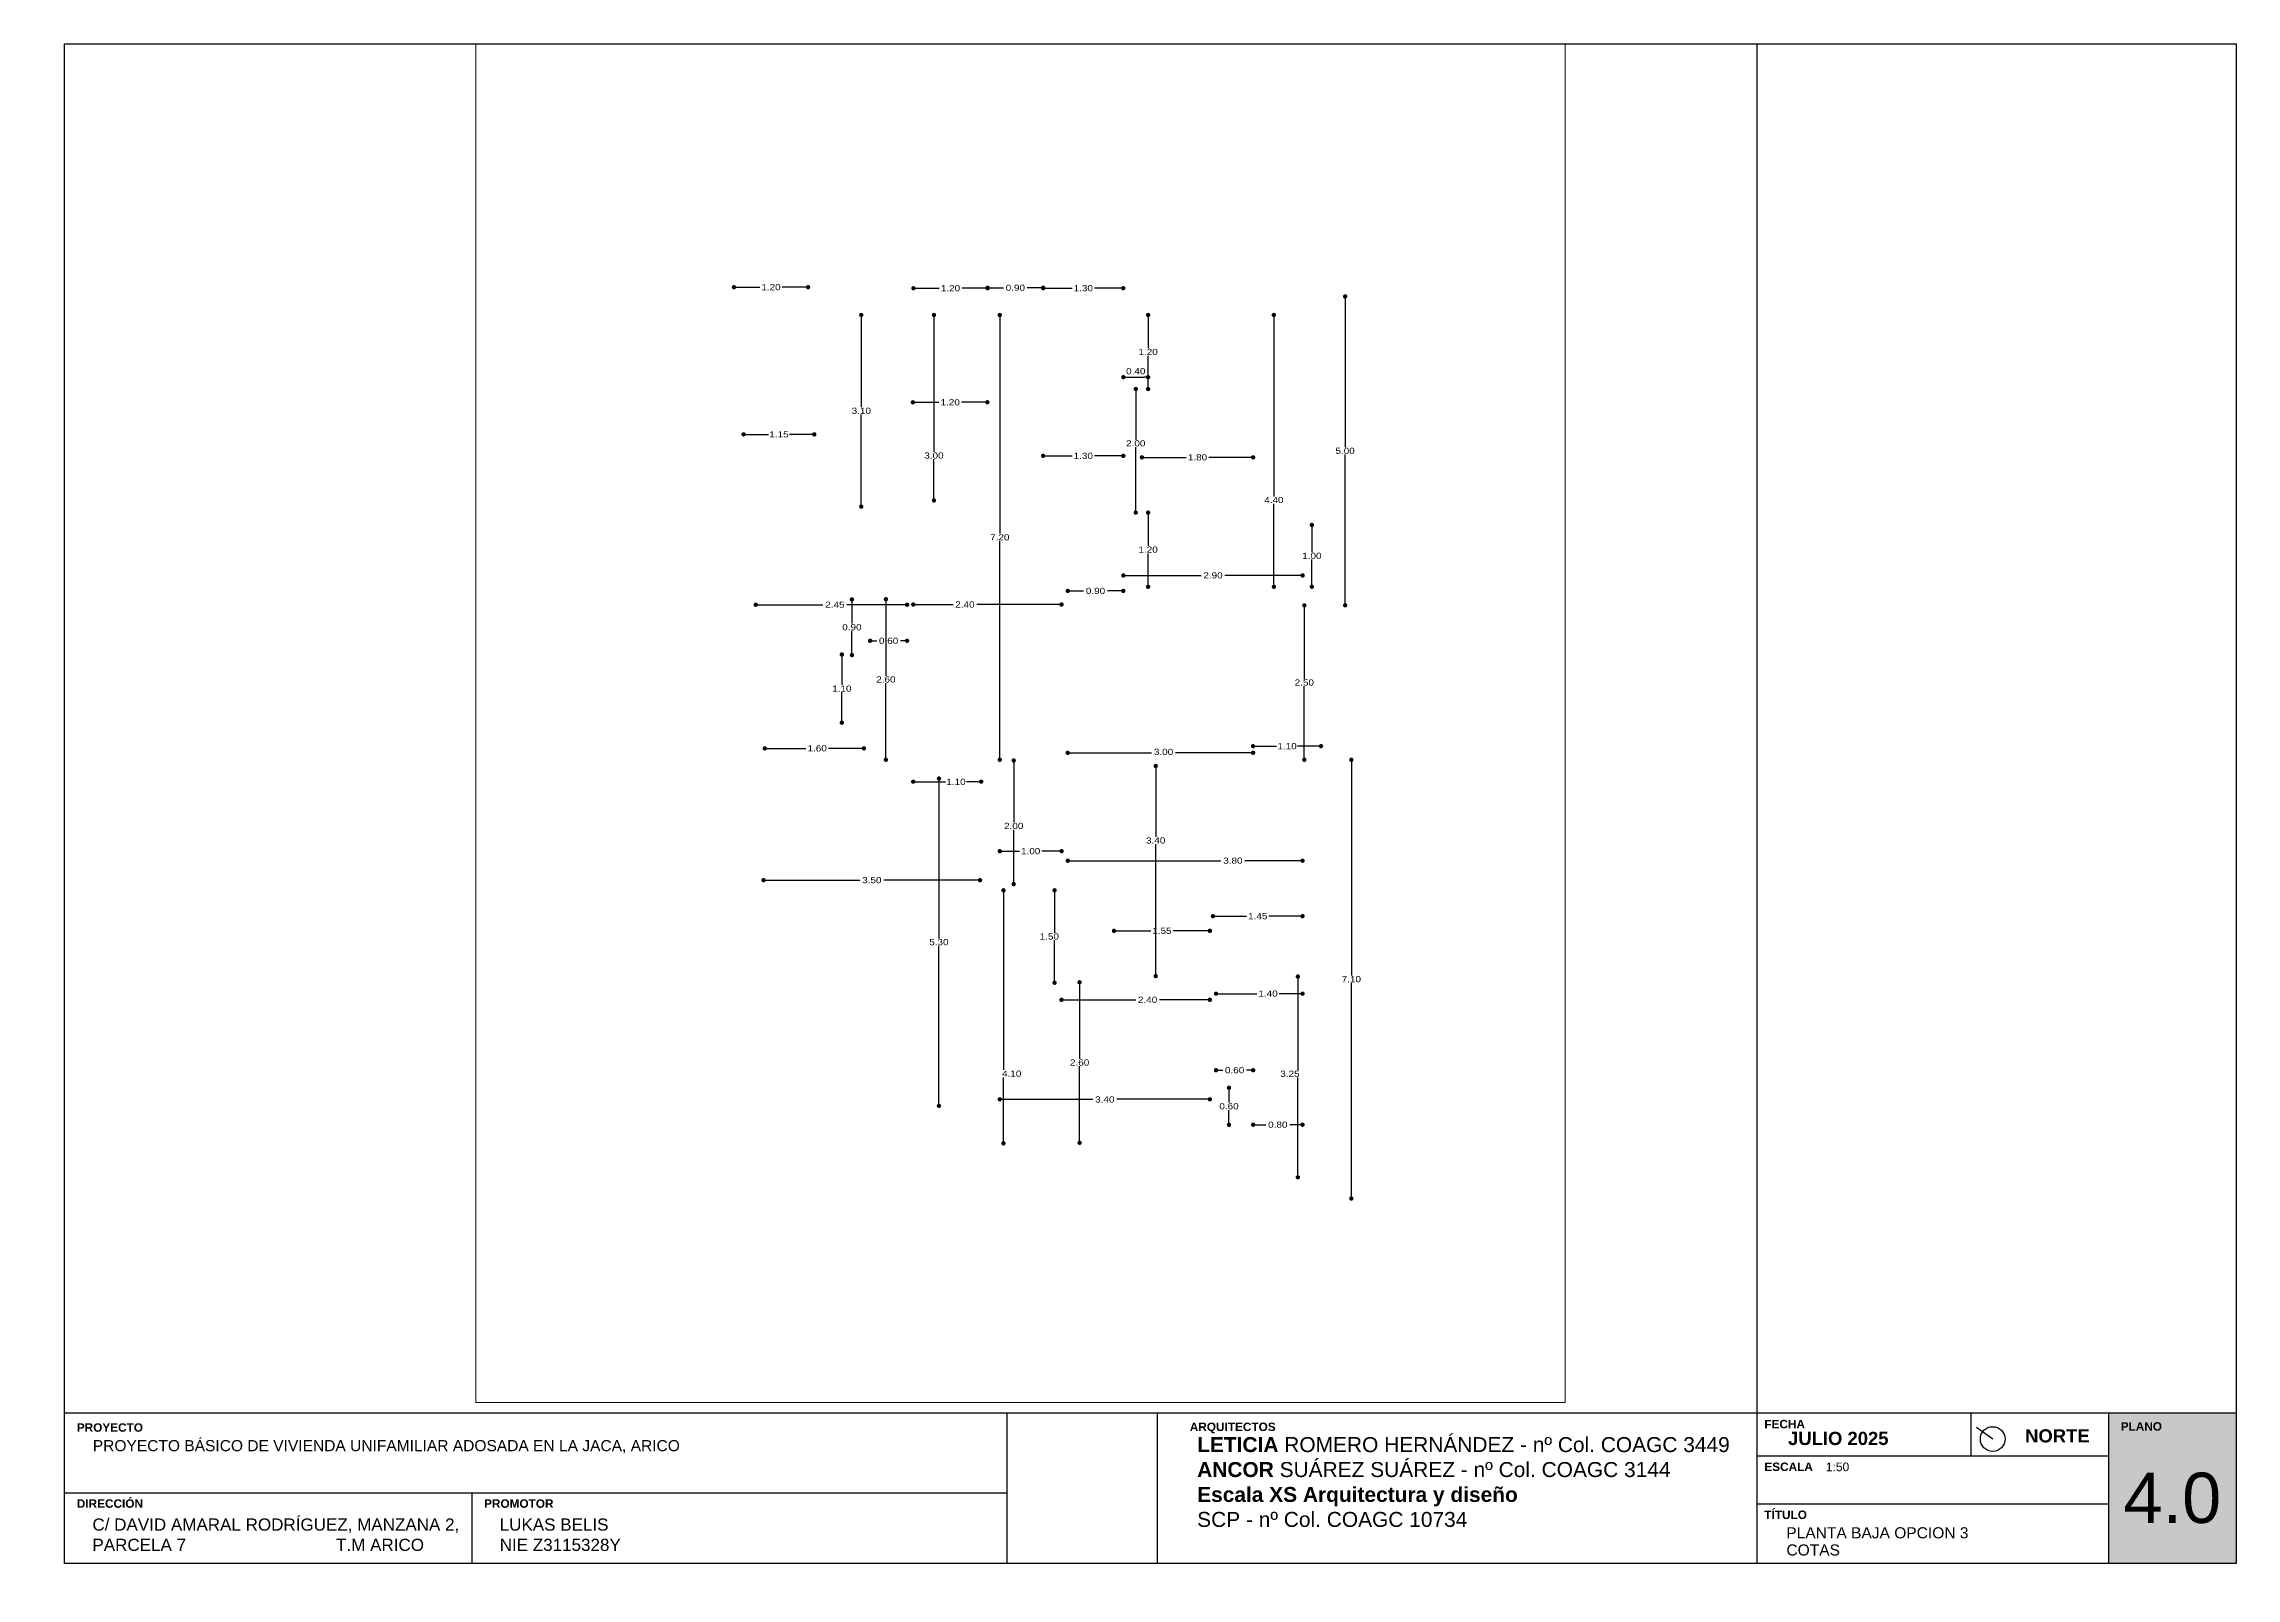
# Paper-space layout 'PB_COT' of a CAD drawing. Header units: metres, sheet in millimetres. Extents: x 0 to 414, y 1 to 291.
# The model-space entities are those that its viewports show. They can reach past a viewport. Long polylines and large blocks are cut down to what shows.
import ezdxf
from ezdxf.enums import TextEntityAlignment as Align

# ---------------------------------------------------------------- set-up
doc = ezdxf.new("R2010")
doc.units = ezdxf.units.M
doc.header["$XCLIPFRAME"] = 2
doc.linetypes.add('CONTINUA', pattern=[0])
for name, color, linetype in [('01Cotas 1', 220, 'Continuous'), ('04Presentacion', 7, 'Continuous'), ('04Ventana Presentación', 250, 'Continuous')]:
    doc.layers.add(name, color=color, linetype=linetype)
for name, color, linetype, true_color in [('04Ventanas presentación', 7, 'Continuous', 0xffffff), ('PDF2_Rellenos sólidos', 7, 'Continuous', 0xffffff), ('PDF_Rellenos sólidos', 7, 'Continuous', 0xffffff)]:
    doc.layers.add(name, color=color, linetype=linetype, true_color=true_color)
doc.styles.add('ARIAL', font='arial.ttf')
doc.styles.add('BankGothic', font='bgothl.ttf')
doc.styles.add('FUTURA', font='', dxfattribs={"width": 1.2})
doc.styles.get('FUTURA').set_extended_font_data('Futura Bk BT')
doc.dimstyles.new('50', dxfattribs={"dimscale": 0, "dimtxt": 0.1, "dimasz": 0.07, "dimexe": 0.2, "dimexo": 0.2, "dimgap": 0.01, "dimtad": 0, "dimtih": 1, "dimtoh": 1, "dimzin": 0, "dimdsep": 46, "dimtxsty": 'FUTURA', "dimblk": 'DOT', "dimcen": 0.1, "dimse1": 1, "dimse2": 1, "dimazin": 0, "dimtfac": 1, "dimtmove": 2, "dimatfit": 2, "dimldrblk": 'DOT', "dimfxl": 1, "dimtolj": 1, "dimarcsym": 0})

psp = doc.layouts.new('PB_COT')

msp = doc.modelspace()

# ---------------------------------------------------------------- blocks, each defined once
blk = doc.blocks.new('_caratula hostel')
at = {"layer": '04Presentacion', "ltscale": 0.1}
h = blk.add_hatch(color=252, dxfattribs=at)
h.dxf.hatch_style = 1
h.paths.add_polyline_path([(414.17, 32.6), (390.08, 32.6), (390.08, 4.21), (414.17, 4.21)])
for p, q in [((182.17, 4.21), (182.17, 32.6)), ((210.56, 4.21), (210.56, 32.6)), ((323.76, 4.21), (323.76, 32.6)), ((414.17, 27.15), (414.17, 27.15)), ((323.76, 15.47), (390.08, 15.47))]:
    blk.add_line(p, q, dxfattribs=at)
at = {"layer": '04Presentacion', "linetype": 'Continuous'}
blk.add_lwpolyline([(4.2, 4.21), (4.2, 291.17), (414.17, 291.17), (414.17, 4.21)], close=True, dxfattribs=at)
at = {"layer": '04Presentacion', "ltscale": 0.1}
for points in [[(414.17, 32.6), (4.2, 32.6)], [(364.07, 32.6), (364.07, 24.54)], [(390.08, 32.6), (390.08, 4.21)], [(323.76, 24.54), (390.08, 24.54)], [(4.2, 17.59), (182.17, 17.59)], [(81.09, 17.59), (81.09, 4.21)]]:
    blk.add_lwpolyline(points, dxfattribs=at)
at = {"layer": '04Presentacion', "attachment_point": 1, "style": 'BankGothic'}
for s, insert, char_height, width in [('{\\fArial|b1|i0|c0|p34;\\C8;PROYECTO}', (6.5, 30.7), 1.5945, 92.2528), ('{\\fArial|b1|i0|c0|p34;\\C8;ARQUITECTOS}', (216.63, 30.83), 1.5945, 92.2528), ('{\\fArial|b1|i0|c0|p34;\\C8;FECHA}', (325.1, 31.35), 1.5945, 92.2528), ('{\\fArial|b1|i0|c0|p34;JULIO 2025}', (329.58, 29.09), 2.4914, 155.1989), ('{\\fArial|b1|i0|c0|p34;NORTE}', (374.33, 29.57), 2.4914, 155.1989), ('{\\fArial|b1|i0|c0|p34;\\C8;PLANO}', (392.38, 30.91), 1.5945, 92.2528), ('{\\fArial|b0|i0|c0|p34;PROYECTO BÁSICO DE VIVIENDA UNIFAMILIAR ADOSADA EN LA JACA, ARICO}', (9.52, 27.53), 2.1, 171.1158), ('{\\fArial|b1|i0|c0|p34;LETICIA\\fArial|b0|i0|c0|p34; ROMERO HERNÁNDEZ - nº Col. COAGC 3449\\fArial|b1|i0|c0|p34;\\PANCOR\\fArial|b0|i0|c0|p34; SUÁREZ SUÁREZ - nº Col. COAGC 3144\\P\\fArial|b1|i0|c0|p34;Escala XS Arquitectura y diseño\\fArial|b0|i0|c0|p34; \\PSCP - nº Col. COAGC 10734}', (218.02, 28.09), 2.82508, 102.7774), ('{\\fArial|b1|i0|c0|p34;\\C8;ESCALA}', (325.1, 23.29), 1.5945, 92.2528), ('{\\fArial|b1|i0|c0|p34;\\C8;DIRECCIÓN}', (6.5, 16.34), 1.5945, 92.2528), ('{\\fArial|b0|i0|c0|p34;C/ DAVID AMARAL RODRÍGUEZ, MANZANA 2, PARCELA 7^I^I^I^IT.M ARICO}', (9.45, 12.73), 2.3, 72.0333), ('{\\fArial|b1|i0|c0|p34;\\C8;PROMOTOR}', (83.39, 16.34), 1.5945, 92.2528), ('{\\fArial|b0|i0|c0|p34;LUKAS BELIS\\PNIE Z3115328Y}', (86.34, 12.73), 2.3, 72.0333), ('{\\fArial|b1|i0|c0|p34;\\C8;TÍTULO}', (325.1, 14.22), 1.5945, 92.2528)]:
    blk.add_mtext(s, dxfattribs=dict(at, insert=insert, char_height=char_height, width=width))
at = {"layer": '04Presentacion', "color": 252, "true_color": 0x939598, "style": 'ARIAL'}
blk.add_attdef('ESCALA', (336.7, 21.66), '', height=1.63, dxfattribs=at)
at = {"layer": '04Presentacion', "style": 'ARIAL'}
blk.add_attdef('LAMINA', text='', height=9.5, dxfattribs=at).set_placement((402.13, 11.88), align=Align.CENTER)
for tag, p in [('PLANTA', (329.25, 8.97)), ('PLANO', (329.27, 5.73))]:
    blk.add_attdef(tag, p, '', height=2.1, dxfattribs=at)
blk = doc.blocks.new('_DOT')
at = {"color": 0, "linetype": 'ByBlock'}
blk.add_line((-0.5, 0), (-1, 0), dxfattribs=at)
at = {"color": 0, "linetype": 'ByBlock', "const_width": 0.5}
blk.add_lwpolyline([(-0.25, 0, 1), (0.25, 0, 1)], format="xyb", close=True, dxfattribs=at)
blk = doc.blocks.new('*D587')
at = {"layer": '01Cotas 1', "color": 0, "lineweight": -2, "transparency": 16777216}
for p, q in [((416.212, 61.614), (416.399, 61.614)), ((416.972, 61.614), (416.785, 61.614))]:
    blk.add_line(p, q, dxfattribs=at)
at = {"layer": 'DEFPOINTS', "color": 0, "transparency": 16777216}
for p in [(416.142, 61.473), (417.042, 61.614), (417.042, 61.473)]:
    blk.add_point(p, dxfattribs=at)
at = {"layer": '01Cotas 1', "color": 0, "lineweight": -2, "transparency": 16777216, "xscale": 0.07, "yscale": 0.07, "zscale": 0.07, "rotation": 180}
blk.add_blockref('_DOT', (416.142, 61.614), dxfattribs=at)
at = {"layer": '01Cotas 1', "color": 0, "lineweight": -2, "transparency": 16777216, "xscale": 0.07, "yscale": 0.07, "zscale": 0.07}
blk.add_blockref('_DOT', (417.042, 61.614), dxfattribs=at)
at = {"layer": '01Cotas 1', "color": 0, "transparency": 16777216, "insert": (416.592, 61.614), "char_height": 0.1, "attachment_point": 5, "style": 'FUTURA'}
blk.add_mtext('\\A1;0.90', dxfattribs=at)
blk = doc.blocks.new('*D588')
at = {"layer": '01Cotas 1', "color": 0, "lineweight": -2, "transparency": 16777216}
for p, q in [((417.112, 61.607), (417.509, 61.607)), ((418.269, 61.607), (417.872, 61.607))]:
    blk.add_line(p, q, dxfattribs=at)
at = {"layer": 'DEFPOINTS', "color": 0, "transparency": 16777216}
for p in [(418.339, 61.607), (418.339, 61.475), (417.042, 61.175)]:
    blk.add_point(p, dxfattribs=at)
at = {"layer": '01Cotas 1', "color": 0, "lineweight": -2, "transparency": 16777216, "xscale": 0.07, "yscale": 0.07, "zscale": 0.07, "rotation": 180}
blk.add_blockref('_DOT', (417.042, 61.607), dxfattribs=at)
at = {"layer": '01Cotas 1', "color": 0, "lineweight": -2, "transparency": 16777216, "xscale": 0.07, "yscale": 0.07, "zscale": 0.07}
blk.add_blockref('_DOT', (418.339, 61.607), dxfattribs=at)
at = {"layer": '01Cotas 1', "color": 0, "transparency": 16777216, "insert": (417.69, 61.607), "char_height": 0.1, "attachment_point": 5, "style": 'FUTURA'}
blk.add_mtext('\\A1;1.30', dxfattribs=at)
blk = doc.blocks.new('*D589')
at = {"layer": '01Cotas 1', "color": 0, "lineweight": -2, "transparency": 16777216}
for p, q in [((418.409, 56.958), (419.597, 56.958)), ((421.171, 56.958), (419.983, 56.958))]:
    blk.add_line(p, q, dxfattribs=at)
at = {"layer": 'DEFPOINTS', "color": 0, "transparency": 16777216}
for p in [(421.241, 57.774), (418.339, 56.958), (418.339, 56.774)]:
    blk.add_point(p, dxfattribs=at)
at = {"layer": '01Cotas 1', "color": 0, "lineweight": -2, "transparency": 16777216, "xscale": 0.07, "yscale": 0.07, "zscale": 0.07, "rotation": 180}
blk.add_blockref('_DOT', (418.339, 56.958), dxfattribs=at)
at = {"layer": '01Cotas 1', "color": 0, "lineweight": -2, "transparency": 16777216, "xscale": 0.07, "yscale": 0.07, "zscale": 0.07}
blk.add_blockref('_DOT', (421.241, 56.958), dxfattribs=at)
at = {"layer": '01Cotas 1', "color": 0, "transparency": 16777216, "insert": (419.79, 56.958), "char_height": 0.1, "attachment_point": 5, "style": 'FUTURA'}
blk.add_mtext('\\A1;2.90', dxfattribs=at)
blk = doc.blocks.new('*D590')
at = {"layer": '01Cotas 1', "color": 0, "lineweight": -2, "transparency": 16777216}
for p, q in [((420.774, 61.103), (420.775, 58.238)), ((420.776, 56.844), (420.775, 58.118))]:
    blk.add_line(p, q, dxfattribs=at)
at = {"layer": 'DEFPOINTS', "color": 0, "transparency": 16777216}
for p in [(421.239, 61.173), (420.776, 56.774), (421.241, 56.774)]:
    blk.add_point(p, dxfattribs=at)
at = {"layer": '01Cotas 1', "color": 0, "lineweight": -2, "transparency": 16777216, "xscale": 0.07, "yscale": 0.07, "zscale": 0.07}
for p, rotation in [((420.774, 61.173), 90.02055613271516), ((420.776, 56.774), 270.0205561327151)]:
    blk.add_blockref('_DOT', p, dxfattribs=dict(at, rotation=rotation))
at = {"layer": '01Cotas 1', "color": 0, "transparency": 16777216, "insert": (420.775, 58.178), "char_height": 0.1, "attachment_point": 5, "style": 'FUTURA'}
blk.add_mtext('\\A1;4.40', dxfattribs=at)
blk = doc.blocks.new('*D556')
at = {"layer": '01Cotas 1', "color": 0, "lineweight": -2, "transparency": 16777216}
for p, q in [((415.013, 61.606), (415.361, 61.606)), ((416.072, 61.606), (415.724, 61.606))]:
    blk.add_line(p, q, dxfattribs=at)
at = {"layer": 'DEFPOINTS', "color": 0, "transparency": 16777216}
for p in [(416.142, 61.606), (416.142, 61.474), (414.943, 61.173)]:
    blk.add_point(p, dxfattribs=at)
at = {"layer": '01Cotas 1', "color": 0, "lineweight": -2, "transparency": 16777216, "xscale": 0.07, "yscale": 0.07, "zscale": 0.07, "rotation": 180}
blk.add_blockref('_DOT', (414.943, 61.606), dxfattribs=at)
at = {"layer": '01Cotas 1', "color": 0, "lineweight": -2, "transparency": 16777216, "xscale": 0.07, "yscale": 0.07, "zscale": 0.07}
blk.add_blockref('_DOT', (416.142, 61.606), dxfattribs=at)
at = {"layer": '01Cotas 1', "color": 0, "transparency": 16777216, "insert": (415.542, 61.606), "char_height": 0.1, "attachment_point": 5, "style": 'FUTURA'}
blk.add_mtext('\\A1;1.20', dxfattribs=at)
blk = doc.blocks.new('*D557')
at = {"layer": '01Cotas 1', "color": 0, "lineweight": -2, "transparency": 16777216}
for p, q in [((415.004, 59.76), (415.355, 59.76)), ((416.069, 59.76), (415.718, 59.76))]:
    blk.add_line(p, q, dxfattribs=at)
at = {"layer": 'DEFPOINTS', "color": 0, "transparency": 16777216}
for p in [(414.934, 59.768), (414.934, 59.76), (416.139, 59.76)]:
    blk.add_point(p, dxfattribs=at)
at = {"layer": '01Cotas 1', "color": 0, "lineweight": -2, "transparency": 16777216, "xscale": 0.07, "yscale": 0.07, "zscale": 0.07, "rotation": 180}
blk.add_blockref('_DOT', (414.934, 59.76), dxfattribs=at)
at = {"layer": '01Cotas 1', "color": 0, "lineweight": -2, "transparency": 16777216, "xscale": 0.07, "yscale": 0.07, "zscale": 0.07}
blk.add_blockref('_DOT', (416.139, 59.76), dxfattribs=at)
at = {"layer": '01Cotas 1', "color": 0, "transparency": 16777216, "insert": (415.537, 59.76), "char_height": 0.1, "attachment_point": 5, "style": 'FUTURA'}
blk.add_mtext('\\A1;1.20', dxfattribs=at)
blk = doc.blocks.new('*D591')
at = {"layer": '01Cotas 1', "color": 0, "lineweight": -2, "transparency": 16777216}
for p, q in [((415.275, 61.103), (415.275, 58.958)), ((415.275, 58.241), (415.275, 58.838))]:
    blk.add_line(p, q, dxfattribs=at)
at = {"layer": 'DEFPOINTS', "color": 0, "transparency": 16777216}
for p in [(414.939, 61.173), (414.94, 58.171), (415.275, 58.171)]:
    blk.add_point(p, dxfattribs=at)
at = {"layer": '01Cotas 1', "color": 0, "lineweight": -2, "transparency": 16777216, "xscale": 0.07, "yscale": 0.07, "zscale": 0.07}
for p, rotation in [((415.275, 61.173), 90), ((415.275, 58.171), 270)]:
    blk.add_blockref('_DOT', p, dxfattribs=dict(at, rotation=rotation))
at = {"layer": '01Cotas 1', "color": 0, "transparency": 16777216, "insert": (415.275, 58.898), "char_height": 0.1, "attachment_point": 5, "style": 'FUTURA'}
blk.add_mtext('\\A1;3.00', dxfattribs=at)
blk = doc.blocks.new('*D592')
at = {"layer": '01Cotas 1', "color": 0, "lineweight": -2, "transparency": 16777216}
for p, q in [((413.784, 55.608), (413.784, 55.186)), ((413.784, 54.644), (413.784, 55.066))]:
    blk.add_line(p, q, dxfattribs=at)
at = {"layer": 'DEFPOINTS', "color": 0, "transparency": 16777216}
for p in [(413.739, 55.678), (413.784, 55.678), (413.739, 54.574)]:
    blk.add_point(p, dxfattribs=at)
at = {"layer": '01Cotas 1', "color": 0, "lineweight": -2, "transparency": 16777216, "xscale": 0.07, "yscale": 0.07, "zscale": 0.07}
for p, rotation in [((413.784, 55.678), 90), ((413.784, 54.574), 270)]:
    blk.add_blockref('_DOT', p, dxfattribs=dict(at, rotation=rotation))
at = {"layer": '01Cotas 1', "color": 0, "transparency": 16777216, "insert": (413.784, 55.126), "char_height": 0.1, "attachment_point": 5, "style": 'FUTURA'}
blk.add_mtext('\\A1;1.10', dxfattribs=at)
blk = doc.blocks.new('*D593')
at = {"layer": '01Cotas 1', "color": 0, "lineweight": -2, "transparency": 16777216}
for p, q in [((414.099, 61.103), (414.099, 59.682)), ((414.099, 58.141), (414.099, 59.562))]:
    blk.add_line(p, q, dxfattribs=at)
at = {"layer": 'DEFPOINTS', "color": 0, "transparency": 16777216}
for p in [(414.239, 61.173), (414.099, 58.071), (414.24, 58.071)]:
    blk.add_point(p, dxfattribs=at)
at = {"layer": '01Cotas 1', "color": 0, "lineweight": -2, "transparency": 16777216, "xscale": 0.07, "yscale": 0.07, "zscale": 0.07}
for p, rotation in [((414.099, 61.173), 90), ((414.099, 58.071), 270)]:
    blk.add_blockref('_DOT', p, dxfattribs=dict(at, rotation=rotation))
at = {"layer": '01Cotas 1', "color": 0, "transparency": 16777216, "insert": (414.099, 59.622), "char_height": 0.1, "attachment_point": 5, "style": 'FUTURA'}
blk.add_mtext('\\A1;3.10', dxfattribs=at)
blk = doc.blocks.new('*D594')
at = {"layer": '01Cotas 1', "color": 0, "lineweight": -2, "transparency": 16777216}
for p, q in [((412.264, 59.241), (412.597, 59.241)), ((413.269, 59.241), (412.937, 59.241))]:
    blk.add_line(p, q, dxfattribs=at)
at = {"layer": 'DEFPOINTS', "color": 0, "transparency": 16777216}
for p in [(412.194, 59.241), (412.194, 59.241), (413.339, 59.223)]:
    blk.add_point(p, dxfattribs=at)
at = {"layer": '01Cotas 1', "color": 0, "lineweight": -2, "transparency": 16777216, "xscale": 0.07, "yscale": 0.07, "zscale": 0.07, "rotation": 180}
blk.add_blockref('_DOT', (412.194, 59.241), dxfattribs=at)
at = {"layer": '01Cotas 1', "color": 0, "lineweight": -2, "transparency": 16777216, "xscale": 0.07, "yscale": 0.07, "zscale": 0.07}
blk.add_blockref('_DOT', (413.339, 59.241), dxfattribs=at)
at = {"layer": '01Cotas 1', "color": 0, "transparency": 16777216, "insert": (412.767, 59.241), "char_height": 0.1, "attachment_point": 5, "style": 'FUTURA'}
blk.add_mtext('\\A1;1.15', dxfattribs=at)
blk = doc.blocks.new('*D558')
at = {"layer": '01Cotas 1', "color": 0, "lineweight": -2, "transparency": 16777216}
for p, q in [((412.108, 61.623), (412.457, 61.623)), ((413.168, 61.623), (412.82, 61.623))]:
    blk.add_line(p, q, dxfattribs=at)
at = {"layer": 'DEFPOINTS', "color": 0, "transparency": 16777216}
for p in [(412.038, 61.473), (413.238, 61.623), (413.238, 61.473)]:
    blk.add_point(p, dxfattribs=at)
at = {"layer": '01Cotas 1', "color": 0, "lineweight": -2, "transparency": 16777216, "xscale": 0.07, "yscale": 0.07, "zscale": 0.07, "rotation": 180}
blk.add_blockref('_DOT', (412.038, 61.623), dxfattribs=at)
at = {"layer": '01Cotas 1', "color": 0, "lineweight": -2, "transparency": 16777216, "xscale": 0.07, "yscale": 0.07, "zscale": 0.07}
blk.add_blockref('_DOT', (413.238, 61.623), dxfattribs=at)
at = {"layer": '01Cotas 1', "color": 0, "transparency": 16777216, "insert": (412.638, 61.623), "char_height": 0.1, "attachment_point": 5, "style": 'FUTURA'}
blk.add_mtext('\\A1;1.20', dxfattribs=at)
blk = doc.blocks.new('*D559')
at = {"layer": '01Cotas 1', "color": 0, "lineweight": -2, "transparency": 16777216}
for p, q in [((412.586, 52.026), (414.076, 52.026)), ((415.951, 52.026), (414.461, 52.026))]:
    blk.add_line(p, q, dxfattribs=at)
at = {"layer": 'DEFPOINTS', "color": 0, "transparency": 16777216}
for p in [(412.516, 52.026), (412.516, 52.026), (416.021, 52.031)]:
    blk.add_point(p, dxfattribs=at)
at = {"layer": '01Cotas 1', "color": 0, "lineweight": -2, "transparency": 16777216, "xscale": 0.07, "yscale": 0.07, "zscale": 0.07, "rotation": 180}
blk.add_blockref('_DOT', (412.516, 52.026), dxfattribs=at)
at = {"layer": '01Cotas 1', "color": 0, "lineweight": -2, "transparency": 16777216, "xscale": 0.07, "yscale": 0.07, "zscale": 0.07}
blk.add_blockref('_DOT', (416.021, 52.026), dxfattribs=at)
at = {"layer": '01Cotas 1', "color": 0, "transparency": 16777216, "insert": (414.269, 52.026), "char_height": 0.1, "attachment_point": 5, "style": 'FUTURA'}
blk.add_mtext('\\A1;3.50', dxfattribs=at)
blk = doc.blocks.new('*D560')
at = {"layer": '01Cotas 1', "color": 0, "lineweight": -2, "transparency": 16777216}
for p, q in [((422.029, 53.904), (422.029, 50.483)), ((422.029, 46.943), (422.029, 50.363))]:
    blk.add_line(p, q, dxfattribs=at)
at = {"layer": 'DEFPOINTS', "color": 0, "transparency": 16777216}
for p in [(421.089, 53.974), (421.539, 46.873), (422.029, 46.873)]:
    blk.add_point(p, dxfattribs=at)
at = {"layer": '01Cotas 1', "color": 0, "lineweight": -2, "transparency": 16777216, "xscale": 0.07, "yscale": 0.07, "zscale": 0.07}
for p, rotation in [((422.029, 53.974), 90), ((422.029, 46.873), 270)]:
    blk.add_blockref('_DOT', p, dxfattribs=dict(at, rotation=rotation))
at = {"layer": '01Cotas 1', "color": 0, "transparency": 16777216, "insert": (422.029, 50.423), "char_height": 0.1, "attachment_point": 5, "style": 'FUTURA'}
blk.add_mtext('\\A1;7.10', dxfattribs=at)
blk = doc.blocks.new('*D561')
at = {"layer": '01Cotas 1', "color": 0, "lineweight": -2, "transparency": 16777216}
for p, q in [((421.928, 61.403), (421.928, 59.034)), ((421.928, 56.544), (421.928, 58.914))]:
    blk.add_line(p, q, dxfattribs=at)
at = {"layer": 'DEFPOINTS', "color": 0, "transparency": 16777216}
for p in [(421.539, 61.473), (421.539, 56.474), (421.928, 56.474)]:
    blk.add_point(p, dxfattribs=at)
at = {"layer": '01Cotas 1', "color": 0, "lineweight": -2, "transparency": 16777216, "xscale": 0.07, "yscale": 0.07, "zscale": 0.07}
for p, rotation in [((421.928, 61.473), 90), ((421.928, 56.474), 270)]:
    blk.add_blockref('_DOT', p, dxfattribs=dict(at, rotation=rotation))
at = {"layer": '01Cotas 1', "color": 0, "transparency": 16777216, "insert": (421.928, 58.974), "char_height": 0.1, "attachment_point": 5, "style": 'FUTURA'}
blk.add_mtext('\\A1;5.00', dxfattribs=at)
blk = doc.blocks.new('*D562')
at = {"layer": '01Cotas 1', "color": 0, "lineweight": -2, "transparency": 16777216}
for p, q in [((418.863, 53.804), (418.863, 52.728)), ((418.863, 50.543), (418.863, 52.608))]:
    blk.add_line(p, q, dxfattribs=at)
at = {"layer": 'DEFPOINTS', "color": 0, "transparency": 16777216}
for p in [(418.52, 53.874), (418.617, 50.473), (418.863, 50.473)]:
    blk.add_point(p, dxfattribs=at)
at = {"layer": '01Cotas 1', "color": 0, "lineweight": -2, "transparency": 16777216, "xscale": 0.07, "yscale": 0.07, "zscale": 0.07}
for p, rotation in [((418.863, 53.874), 90), ((418.863, 50.473), 270)]:
    blk.add_blockref('_DOT', p, dxfattribs=dict(at, rotation=rotation))
at = {"layer": '01Cotas 1', "color": 0, "transparency": 16777216, "insert": (418.863, 52.668), "char_height": 0.1, "attachment_point": 5, "style": 'FUTURA'}
blk.add_mtext('\\A1;3.40', dxfattribs=at)
blk = doc.blocks.new('*D563')
at = {"layer": '01Cotas 1', "color": 0, "lineweight": -2, "transparency": 16777216}
for p, q in [((417.509, 52.341), (419.919, 52.341)), ((421.169, 52.341), (420.305, 52.341))]:
    blk.add_line(p, q, dxfattribs=at)
at = {"layer": 'DEFPOINTS', "color": 0, "transparency": 16777216}
for p in [(417.439, 53.674), (421.239, 53.674), (421.239, 52.341)]:
    blk.add_point(p, dxfattribs=at)
at = {"layer": '01Cotas 1', "color": 0, "lineweight": -2, "transparency": 16777216, "xscale": 0.07, "yscale": 0.07, "zscale": 0.07, "rotation": 180}
blk.add_blockref('_DOT', (417.439, 52.341), dxfattribs=at)
at = {"layer": '01Cotas 1', "color": 0, "lineweight": -2, "transparency": 16777216, "xscale": 0.07, "yscale": 0.07, "zscale": 0.07}
blk.add_blockref('_DOT', (421.239, 52.341), dxfattribs=at)
at = {"layer": '01Cotas 1', "color": 0, "transparency": 16777216, "insert": (420.112, 52.341), "char_height": 0.1, "attachment_point": 5, "style": 'FUTURA'}
blk.add_mtext('\\A1;3.80', dxfattribs=at)
blk = doc.blocks.new('*D564')
at = {"layer": '01Cotas 1', "color": 0, "lineweight": -2, "transparency": 16777216}
for p, q in [((416.41, 48.479), (417.847, 48.479)), ((419.669, 48.479), (418.232, 48.479))]:
    blk.add_line(p, q, dxfattribs=at)
at = {"layer": 'DEFPOINTS', "color": 0, "transparency": 16777216}
for p in [(416.34, 50.423), (419.739, 50.373), (419.739, 48.479)]:
    blk.add_point(p, dxfattribs=at)
at = {"layer": '01Cotas 1', "color": 0, "lineweight": -2, "transparency": 16777216, "xscale": 0.07, "yscale": 0.07, "zscale": 0.07, "rotation": 180}
blk.add_blockref('_DOT', (416.34, 48.479), dxfattribs=at)
at = {"layer": '01Cotas 1', "color": 0, "lineweight": -2, "transparency": 16777216, "xscale": 0.07, "yscale": 0.07, "zscale": 0.07}
blk.add_blockref('_DOT', (419.739, 48.479), dxfattribs=at)
at = {"layer": '01Cotas 1', "color": 0, "transparency": 16777216, "insert": (418.04, 48.476), "char_height": 0.1, "attachment_point": 5, "style": 'FUTURA'}
blk.add_mtext('\\A1;3.40', dxfattribs=at)
blk = doc.blocks.new('*D565')
at = {"layer": '01Cotas 1', "color": 0, "lineweight": -2, "transparency": 16777216}
for p, q in [((417.509, 54.088), (418.797, 54.088)), ((420.369, 54.088), (419.182, 54.088))]:
    blk.add_line(p, q, dxfattribs=at)
at = {"layer": 'DEFPOINTS', "color": 0, "transparency": 16777216}
for p in [(417.439, 53.974), (420.439, 54.088), (420.439, 53.974)]:
    blk.add_point(p, dxfattribs=at)
at = {"layer": '01Cotas 1', "color": 0, "lineweight": -2, "transparency": 16777216, "xscale": 0.07, "yscale": 0.07, "zscale": 0.07, "rotation": 180}
blk.add_blockref('_DOT', (417.439, 54.088), dxfattribs=at)
at = {"layer": '01Cotas 1', "color": 0, "lineweight": -2, "transparency": 16777216, "xscale": 0.07, "yscale": 0.07, "zscale": 0.07}
blk.add_blockref('_DOT', (420.439, 54.088), dxfattribs=at)
at = {"layer": '01Cotas 1', "color": 0, "transparency": 16777216, "insert": (418.99, 54.101), "char_height": 0.1, "attachment_point": 5, "style": 'FUTURA'}
blk.add_mtext('\\A1;3.00', dxfattribs=at)
blk = doc.blocks.new('*D566')
at = {"layer": '01Cotas 1', "color": 0, "lineweight": -2, "transparency": 16777216}
for p, q in [((414.497, 56.503), (414.497, 55.334)), ((414.497, 54.044), (414.497, 55.214))]:
    blk.add_line(p, q, dxfattribs=at)
at = {"layer": 'DEFPOINTS', "color": 0, "transparency": 16777216}
for p in [(414.84, 56.573), (414.497, 53.974), (414.591, 53.974)]:
    blk.add_point(p, dxfattribs=at)
at = {"layer": '01Cotas 1', "color": 0, "lineweight": -2, "transparency": 16777216, "xscale": 0.07, "yscale": 0.07, "zscale": 0.07}
for p, rotation in [((414.497, 56.573), 90), ((414.497, 53.974), 270)]:
    blk.add_blockref('_DOT', p, dxfattribs=dict(at, rotation=rotation))
at = {"layer": '01Cotas 1', "color": 0, "transparency": 16777216, "insert": (414.497, 55.274), "char_height": 0.1, "attachment_point": 5, "style": 'FUTURA'}
blk.add_mtext('\\A1;2.60', dxfattribs=at)
blk = doc.blocks.new('*D567')
at = {"layer": '01Cotas 1', "color": 0, "lineweight": -2, "transparency": 16777216}
for p, q in [((412.608, 54.159), (413.203, 54.159)), ((414.071, 54.159), (413.566, 54.159))]:
    blk.add_line(p, q, dxfattribs=at)
at = {"layer": 'DEFPOINTS', "color": 0, "transparency": 16777216}
for p in [(412.538, 53.99), (414.141, 54.159), (414.141, 53.974)]:
    blk.add_point(p, dxfattribs=at)
at = {"layer": '01Cotas 1', "color": 0, "lineweight": -2, "transparency": 16777216, "xscale": 0.07, "yscale": 0.07, "zscale": 0.07, "rotation": 180}
blk.add_blockref('_DOT', (412.538, 54.159), dxfattribs=at)
at = {"layer": '01Cotas 1', "color": 0, "lineweight": -2, "transparency": 16777216, "xscale": 0.07, "yscale": 0.07, "zscale": 0.07}
blk.add_blockref('_DOT', (414.141, 54.159), dxfattribs=at)
at = {"layer": '01Cotas 1', "color": 0, "transparency": 16777216, "insert": (413.385, 54.159), "char_height": 0.1, "attachment_point": 5, "style": 'FUTURA'}
blk.add_mtext('\\A1;1.60', dxfattribs=at)
blk = doc.blocks.new('*D568')
at = {"layer": '01Cotas 1', "color": 0, "lineweight": -2, "transparency": 16777216}
for p, q in [((416.41, 52.495), (416.658, 52.495)), ((417.27, 52.495), (417.021, 52.495))]:
    blk.add_line(p, q, dxfattribs=at)
at = {"layer": 'DEFPOINTS', "color": 0, "transparency": 16777216}
for p in [(416.34, 52.495), (416.34, 52.47), (417.34, 52.47)]:
    blk.add_point(p, dxfattribs=at)
at = {"layer": '01Cotas 1', "color": 0, "lineweight": -2, "transparency": 16777216, "xscale": 0.07, "yscale": 0.07, "zscale": 0.07, "rotation": 180}
blk.add_blockref('_DOT', (416.34, 52.495), dxfattribs=at)
at = {"layer": '01Cotas 1', "color": 0, "lineweight": -2, "transparency": 16777216, "xscale": 0.07, "yscale": 0.07, "zscale": 0.07}
blk.add_blockref('_DOT', (417.34, 52.495), dxfattribs=at)
at = {"layer": '01Cotas 1', "color": 0, "transparency": 16777216, "insert": (416.84, 52.495), "char_height": 0.1, "attachment_point": 5, "style": 'FUTURA'}
blk.add_mtext('\\A1;1.00', dxfattribs=at)
blk = doc.blocks.new('*D569')
at = {"layer": '01Cotas 1', "color": 0, "lineweight": -2, "transparency": 16777216}
for p, q in [((416.565, 53.894), (416.565, 52.963)), ((416.565, 52.032), (416.565, 52.843))]:
    blk.add_line(p, q, dxfattribs=at)
at = {"layer": 'DEFPOINTS', "color": 0, "transparency": 16777216}
for p in [(416.565, 53.964), (416.624, 53.964), (416.624, 51.962)]:
    blk.add_point(p, dxfattribs=at)
at = {"layer": '01Cotas 1', "color": 0, "lineweight": -2, "transparency": 16777216, "xscale": 0.07, "yscale": 0.07, "zscale": 0.07}
for p, rotation in [((416.565, 53.964), 90), ((416.565, 51.962), 270)]:
    blk.add_blockref('_DOT', p, dxfattribs=dict(at, rotation=rotation))
at = {"layer": '01Cotas 1', "color": 0, "transparency": 16777216, "insert": (416.565, 52.903), "char_height": 0.1, "attachment_point": 5, "style": 'FUTURA'}
blk.add_mtext('\\A1;2.00', dxfattribs=at)
blk = doc.blocks.new('*D570')
at = {"layer": '01Cotas 1', "color": 0, "lineweight": -2, "transparency": 16777216}
for p, q in [((420.509, 54.195), (420.819, 54.195)), ((421.469, 54.195), (421.159, 54.195))]:
    blk.add_line(p, q, dxfattribs=at)
at = {"layer": 'DEFPOINTS', "color": 0, "transparency": 16777216}
for p in [(421.539, 54.195), (420.439, 53.824), (421.539, 53.824)]:
    blk.add_point(p, dxfattribs=at)
at = {"layer": '01Cotas 1', "color": 0, "lineweight": -2, "transparency": 16777216, "xscale": 0.07, "yscale": 0.07, "zscale": 0.07, "rotation": 180}
blk.add_blockref('_DOT', (420.439, 54.195), dxfattribs=at)
at = {"layer": '01Cotas 1', "color": 0, "lineweight": -2, "transparency": 16777216, "xscale": 0.07, "yscale": 0.07, "zscale": 0.07}
blk.add_blockref('_DOT', (421.539, 54.195), dxfattribs=at)
at = {"layer": '01Cotas 1', "color": 0, "transparency": 16777216, "insert": (420.989, 54.195), "char_height": 0.1, "attachment_point": 5, "style": 'FUTURA'}
blk.add_mtext('\\A1;1.10', dxfattribs=at)
blk = doc.blocks.new('*D571')
at = {"layer": '01Cotas 1', "color": 0, "lineweight": -2, "transparency": 16777216}
for p, q in [((413.946, 56.499), (413.947, 56.179)), ((413.948, 55.739), (413.947, 56.059))]:
    blk.add_line(p, q, dxfattribs=at)
at = {"layer": 'DEFPOINTS', "color": 0, "transparency": 16777216}
for p in [(413.946, 56.569), (414.14, 56.57), (414.142, 55.669)]:
    blk.add_point(p, dxfattribs=at)
at = {"layer": '01Cotas 1', "color": 0, "lineweight": -2, "transparency": 16777216, "xscale": 0.07, "yscale": 0.07, "zscale": 0.07}
for p, rotation in [((413.946, 56.569), 90.13362130060789), ((413.948, 55.669), 270.1336213006079)]:
    blk.add_blockref('_DOT', p, dxfattribs=dict(at, rotation=rotation))
at = {"layer": '01Cotas 1', "color": 0, "transparency": 16777216, "insert": (413.947, 56.119), "char_height": 0.1, "attachment_point": 5, "style": 'FUTURA'}
blk.add_mtext('\\A1;0.90', dxfattribs=at)
blk = doc.blocks.new('*D572')
at = {"layer": '01Cotas 1', "color": 0, "lineweight": -2, "transparency": 16777216}
for p, q in [((415.355, 53.601), (415.355, 51.082)), ((415.355, 48.443), (415.355, 50.962))]:
    blk.add_line(p, q, dxfattribs=at)
at = {"layer": 'DEFPOINTS', "color": 0, "transparency": 16777216}
for p in [(415.355, 53.671), (415.355, 48.373), (415.355, 48.373)]:
    blk.add_point(p, dxfattribs=at)
at = {"layer": '01Cotas 1', "color": 0, "lineweight": -2, "transparency": 16777216, "xscale": 0.07, "yscale": 0.07, "zscale": 0.07}
for p, rotation in [((415.355, 53.671), 90), ((415.355, 48.373), 270)]:
    blk.add_blockref('_DOT', p, dxfattribs=dict(at, rotation=rotation))
at = {"layer": '01Cotas 1', "color": 0, "transparency": 16777216, "insert": (415.355, 51.022), "char_height": 0.1, "attachment_point": 5, "style": 'FUTURA'}
blk.add_mtext('\\A1;5.30', dxfattribs=at)
blk = doc.blocks.new('*D573')
at = {"layer": '01Cotas 1', "color": 0, "lineweight": -2, "transparency": 16777216}
for p, q in [((421.268, 56.404), (421.268, 55.284)), ((421.268, 54.044), (421.268, 55.164))]:
    blk.add_line(p, q, dxfattribs=at)
at = {"layer": 'DEFPOINTS', "color": 0, "transparency": 16777216}
for p in [(421.539, 56.474), (421.268, 53.974), (421.539, 53.974)]:
    blk.add_point(p, dxfattribs=at)
at = {"layer": '01Cotas 1', "color": 0, "lineweight": -2, "transparency": 16777216, "xscale": 0.07, "yscale": 0.07, "zscale": 0.07}
for p, rotation in [((421.268, 56.474), 90), ((421.268, 53.974), 270)]:
    blk.add_blockref('_DOT', p, dxfattribs=dict(at, rotation=rotation))
at = {"layer": '01Cotas 1', "color": 0, "transparency": 16777216, "insert": (421.268, 55.224), "char_height": 0.1, "attachment_point": 5, "style": 'FUTURA'}
blk.add_mtext('\\A1;2.50', dxfattribs=at)
blk = doc.blocks.new('*D574')
at = {"layer": '01Cotas 1', "color": 0, "lineweight": -2, "transparency": 16777216}
for p, q in [((416.399, 51.792), (416.399, 48.954)), ((416.399, 47.836), (416.399, 48.834))]:
    blk.add_line(p, q, dxfattribs=at)
at = {"layer": 'DEFPOINTS', "color": 0, "transparency": 16777216}
for p in [(416.34, 51.862), (416.399, 51.862), (416.34, 47.766)]:
    blk.add_point(p, dxfattribs=at)
at = {"layer": '01Cotas 1', "color": 0, "lineweight": -2, "transparency": 16777216, "xscale": 0.07, "yscale": 0.07, "zscale": 0.07}
for p, rotation in [((416.399, 51.862), 90), ((416.399, 47.766), 270)]:
    blk.add_blockref('_DOT', p, dxfattribs=dict(at, rotation=rotation))
at = {"layer": '01Cotas 1', "color": 0, "transparency": 16777216, "insert": (416.533, 48.894), "char_height": 0.1, "attachment_point": 5, "style": 'FUTURA'}
blk.add_mtext('\\A1;4.10', dxfattribs=at)
blk = doc.blocks.new('*D575')
at = {"layer": '01Cotas 1', "color": 0, "lineweight": -2, "transparency": 16777216}
for p, q in [((420.509, 48.068), (420.646, 48.068)), ((421.169, 48.068), (421.032, 48.068))]:
    blk.add_line(p, q, dxfattribs=at)
at = {"layer": 'DEFPOINTS', "color": 0, "transparency": 16777216}
for p in [(420.439, 48.13), (421.239, 48.13), (421.239, 48.068)]:
    blk.add_point(p, dxfattribs=at)
at = {"layer": '01Cotas 1', "color": 0, "lineweight": -2, "transparency": 16777216, "xscale": 0.07, "yscale": 0.07, "zscale": 0.07, "rotation": 180}
blk.add_blockref('_DOT', (420.439, 48.068), dxfattribs=at)
at = {"layer": '01Cotas 1', "color": 0, "lineweight": -2, "transparency": 16777216, "xscale": 0.07, "yscale": 0.07, "zscale": 0.07}
blk.add_blockref('_DOT', (421.239, 48.068), dxfattribs=at)
at = {"layer": '01Cotas 1', "color": 0, "transparency": 16777216, "insert": (420.839, 48.068), "char_height": 0.1, "attachment_point": 5, "style": 'FUTURA'}
blk.add_mtext('\\A1;0.80', dxfattribs=at)
blk = doc.blocks.new('*D576')
at = {"layer": '01Cotas 1', "color": 0, "lineweight": -2, "transparency": 16777216}
for p, q in [((419.91, 48.95), (419.947, 48.95)), ((420.37, 48.95), (420.333, 48.95))]:
    blk.add_line(p, q, dxfattribs=at)
at = {"layer": 'DEFPOINTS', "color": 0, "transparency": 16777216}
for p in [(419.84, 48.95), (419.84, 48.835), (420.44, 48.835)]:
    blk.add_point(p, dxfattribs=at)
at = {"layer": '01Cotas 1', "color": 0, "lineweight": -2, "transparency": 16777216, "xscale": 0.07, "yscale": 0.07, "zscale": 0.07, "rotation": 180}
blk.add_blockref('_DOT', (419.84, 48.95), dxfattribs=at)
at = {"layer": '01Cotas 1', "color": 0, "lineweight": -2, "transparency": 16777216, "xscale": 0.07, "yscale": 0.07, "zscale": 0.07}
blk.add_blockref('_DOT', (420.44, 48.95), dxfattribs=at)
at = {"layer": '01Cotas 1', "color": 0, "transparency": 16777216, "insert": (420.14, 48.95), "char_height": 0.1, "attachment_point": 5, "style": 'FUTURA'}
blk.add_mtext('\\A1;0.60', dxfattribs=at)
blk = doc.blocks.new('*D577')
at = {"layer": '01Cotas 1', "color": 0, "lineweight": -2, "transparency": 16777216}
for p, q in [((420.049, 48.596), (420.049, 48.426)), ((420.049, 48.136), (420.049, 48.306))]:
    blk.add_line(p, q, dxfattribs=at)
at = {"layer": 'DEFPOINTS', "color": 0, "transparency": 16777216}
for p in [(420.14, 48.666), (420.049, 48.066), (420.14, 48.066)]:
    blk.add_point(p, dxfattribs=at)
at = {"layer": '01Cotas 1', "color": 0, "lineweight": -2, "transparency": 16777216, "xscale": 0.07, "yscale": 0.07, "zscale": 0.07}
for p, rotation in [((420.049, 48.666), 90), ((420.049, 48.066), 270)]:
    blk.add_blockref('_DOT', p, dxfattribs=dict(at, rotation=rotation))
at = {"layer": '01Cotas 1', "color": 0, "transparency": 16777216, "insert": (420.049, 48.366), "char_height": 0.1, "attachment_point": 5, "style": 'FUTURA'}
blk.add_mtext('\\A1;0.60', dxfattribs=at)
blk = doc.blocks.new('*D578')
at = {"layer": '01Cotas 1', "color": 0, "lineweight": -2, "transparency": 16777216}
for p, q in [((421.163, 50.396), (421.163, 48.952)), ((421.163, 47.288), (421.163, 48.832))]:
    blk.add_line(p, q, dxfattribs=at)
at = {"layer": 'DEFPOINTS', "color": 0, "transparency": 16777216}
for p in [(421.239, 50.466), (421.163, 47.218), (421.239, 47.218)]:
    blk.add_point(p, dxfattribs=at)
at = {"layer": '01Cotas 1', "color": 0, "lineweight": -2, "transparency": 16777216, "xscale": 0.07, "yscale": 0.07, "zscale": 0.07}
for p, rotation in [((421.163, 50.466), 90), ((421.163, 47.218), 270)]:
    blk.add_blockref('_DOT', p, dxfattribs=dict(at, rotation=rotation))
at = {"layer": '01Cotas 1', "color": 0, "transparency": 16777216, "insert": (421.035, 48.892), "char_height": 0.1, "attachment_point": 5, "style": 'FUTURA'}
blk.add_mtext('\\A1;3.25', dxfattribs=at)
blk = doc.blocks.new('*D579')
at = {"layer": '01Cotas 1', "color": 0, "lineweight": -2, "transparency": 16777216}
for p, q in [((419.909, 50.189), (420.499, 50.189)), ((421.169, 50.189), (420.862, 50.189))]:
    blk.add_line(p, q, dxfattribs=at)
at = {"layer": 'DEFPOINTS', "color": 0, "transparency": 16777216}
for p in [(419.839, 50.466), (421.239, 50.466), (421.239, 50.189)]:
    blk.add_point(p, dxfattribs=at)
at = {"layer": '01Cotas 1', "color": 0, "lineweight": -2, "transparency": 16777216, "xscale": 0.07, "yscale": 0.07, "zscale": 0.07, "rotation": 180}
blk.add_blockref('_DOT', (419.839, 50.189), dxfattribs=at)
at = {"layer": '01Cotas 1', "color": 0, "lineweight": -2, "transparency": 16777216, "xscale": 0.07, "yscale": 0.07, "zscale": 0.07}
blk.add_blockref('_DOT', (421.239, 50.189), dxfattribs=at)
at = {"layer": '01Cotas 1', "color": 0, "transparency": 16777216, "insert": (420.681, 50.189), "char_height": 0.1, "attachment_point": 5, "style": 'FUTURA'}
blk.add_mtext('\\A1;1.40', dxfattribs=at)
blk = doc.blocks.new('*D580')
at = {"layer": '01Cotas 1', "color": 0, "lineweight": -2, "transparency": 16777216}
for p, q in [((416.34, 61.103), (416.34, 57.634)), ((416.34, 54.044), (416.34, 57.514))]:
    blk.add_line(p, q, dxfattribs=at)
at = {"layer": 'DEFPOINTS', "color": 0, "transparency": 16777216}
for p in [(416.34, 61.173), (416.326, 53.974), (416.34, 53.974)]:
    blk.add_point(p, dxfattribs=at)
at = {"layer": '01Cotas 1', "color": 0, "lineweight": -2, "transparency": 16777216, "xscale": 0.07, "yscale": 0.07, "zscale": 0.07}
for p, rotation in [((416.34, 61.173), 90), ((416.34, 53.974), 270)]:
    blk.add_blockref('_DOT', p, dxfattribs=dict(at, rotation=rotation))
at = {"layer": '01Cotas 1', "color": 0, "transparency": 16777216, "insert": (416.34, 57.574), "char_height": 0.1, "attachment_point": 5, "style": 'FUTURA'}
blk.add_mtext('\\A1;7.20', dxfattribs=at)
blk = doc.blocks.new('*D581')
at = {"layer": '01Cotas 1', "color": 0, "lineweight": -2, "transparency": 16777216}
for p, q in [((418.259, 51.206), (418.783, 51.206)), ((419.669, 51.206), (419.146, 51.206))]:
    blk.add_line(p, q, dxfattribs=at)
at = {"layer": 'DEFPOINTS', "color": 0, "transparency": 16777216}
for p in [(419.739, 51.206), (418.189, 50.866), (419.739, 50.866)]:
    blk.add_point(p, dxfattribs=at)
at = {"layer": '01Cotas 1', "color": 0, "lineweight": -2, "transparency": 16777216, "xscale": 0.07, "yscale": 0.07, "zscale": 0.07, "rotation": 180}
blk.add_blockref('_DOT', (418.189, 51.206), dxfattribs=at)
at = {"layer": '01Cotas 1', "color": 0, "lineweight": -2, "transparency": 16777216, "xscale": 0.07, "yscale": 0.07, "zscale": 0.07}
blk.add_blockref('_DOT', (419.739, 51.206), dxfattribs=at)
at = {"layer": '01Cotas 1', "color": 0, "transparency": 16777216, "insert": (418.964, 51.206), "char_height": 0.1, "attachment_point": 5, "style": 'FUTURA'}
blk.add_mtext('\\A1;1.55', dxfattribs=at)
blk = doc.blocks.new('*D582')
at = {"layer": '01Cotas 1', "color": 0, "lineweight": -2, "transparency": 16777216}
for p, q in [((419.859, 51.443), (420.333, 51.443)), ((421.169, 51.443), (420.696, 51.443))]:
    blk.add_line(p, q, dxfattribs=at)
at = {"layer": 'DEFPOINTS', "color": 0, "transparency": 16777216}
for p in [(419.789, 51.466), (421.239, 51.466), (421.239, 51.443)]:
    blk.add_point(p, dxfattribs=at)
at = {"layer": '01Cotas 1', "color": 0, "lineweight": -2, "transparency": 16777216, "xscale": 0.07, "yscale": 0.07, "zscale": 0.07, "rotation": 180}
blk.add_blockref('_DOT', (419.789, 51.443), dxfattribs=at)
at = {"layer": '01Cotas 1', "color": 0, "lineweight": -2, "transparency": 16777216, "xscale": 0.07, "yscale": 0.07, "zscale": 0.07}
blk.add_blockref('_DOT', (421.239, 51.443), dxfattribs=at)
at = {"layer": '01Cotas 1', "color": 0, "transparency": 16777216, "insert": (420.514, 51.443), "char_height": 0.1, "attachment_point": 5, "style": 'FUTURA'}
blk.add_mtext('\\A1;1.45', dxfattribs=at)
blk = doc.blocks.new('*D583')
at = {"layer": '01Cotas 1', "color": 0, "lineweight": -2, "transparency": 16777216}
for p, q in [((417.227, 51.792), (417.227, 51.174)), ((417.227, 50.436), (417.227, 51.054))]:
    blk.add_line(p, q, dxfattribs=at)
at = {"layer": 'DEFPOINTS', "color": 0, "transparency": 16777216}
for p in [(417.339, 51.862), (417.227, 50.366), (417.339, 50.366)]:
    blk.add_point(p, dxfattribs=at)
at = {"layer": '01Cotas 1', "color": 0, "lineweight": -2, "transparency": 16777216, "xscale": 0.07, "yscale": 0.07, "zscale": 0.07}
for p, rotation in [((417.227, 51.862), 90), ((417.227, 50.366), 270)]:
    blk.add_blockref('_DOT', p, dxfattribs=dict(at, rotation=rotation))
at = {"layer": '01Cotas 1', "color": 0, "transparency": 16777216, "insert": (417.142, 51.114), "char_height": 0.1, "attachment_point": 5, "style": 'FUTURA'}
blk.add_mtext('\\A1;1.50', dxfattribs=at)
blk = doc.blocks.new('*D584')
at = {"layer": '01Cotas 1', "color": 0, "lineweight": -2, "transparency": 16777216}
for p, q in [((417.409, 50.089), (418.539, 50.089)), ((419.669, 50.089), (418.925, 50.089))]:
    blk.add_line(p, q, dxfattribs=at)
at = {"layer": 'DEFPOINTS', "color": 0, "transparency": 16777216}
for p in [(417.339, 50.366), (419.739, 50.366), (419.739, 50.089)]:
    blk.add_point(p, dxfattribs=at)
at = {"layer": '01Cotas 1', "color": 0, "lineweight": -2, "transparency": 16777216, "xscale": 0.07, "yscale": 0.07, "zscale": 0.07, "rotation": 180}
blk.add_blockref('_DOT', (417.339, 50.089), dxfattribs=at)
at = {"layer": '01Cotas 1', "color": 0, "lineweight": -2, "transparency": 16777216, "xscale": 0.07, "yscale": 0.07, "zscale": 0.07}
blk.add_blockref('_DOT', (419.739, 50.089), dxfattribs=at)
at = {"layer": '01Cotas 1', "color": 0, "transparency": 16777216, "insert": (418.732, 50.089), "char_height": 0.1, "attachment_point": 5, "style": 'FUTURA'}
blk.add_mtext('\\A1;2.40', dxfattribs=at)
blk = doc.blocks.new('*D585')
at = {"layer": '01Cotas 1', "color": 0, "lineweight": -2, "transparency": 16777216}
for p, q in [((417.632, 50.303), (417.632, 49.134)), ((417.632, 47.845), (417.632, 49.014))]:
    blk.add_line(p, q, dxfattribs=at)
at = {"layer": 'DEFPOINTS', "color": 0, "transparency": 16777216}
for p in [(417.339, 50.373), (416.34, 47.775), (417.632, 47.775)]:
    blk.add_point(p, dxfattribs=at)
at = {"layer": '01Cotas 1', "color": 0, "lineweight": -2, "transparency": 16777216, "xscale": 0.07, "yscale": 0.07, "zscale": 0.07}
for p, rotation in [((417.632, 50.373), 90), ((417.632, 47.775), 270)]:
    blk.add_blockref('_DOT', p, dxfattribs=dict(at, rotation=rotation))
at = {"layer": '01Cotas 1', "color": 0, "transparency": 16777216, "insert": (417.632, 49.074), "char_height": 0.1, "attachment_point": 5, "style": 'FUTURA'}
blk.add_mtext('\\A1;2.60', dxfattribs=at)
blk = doc.blocks.new('*D586')
at = {"layer": '01Cotas 1', "color": 0, "lineweight": -2, "transparency": 16777216}
for p, q in [((412.46, 56.484), (413.479, 56.484)), ((414.77, 56.484), (413.865, 56.484))]:
    blk.add_line(p, q, dxfattribs=at)
at = {"layer": 'DEFPOINTS', "color": 0, "transparency": 16777216}
for p in [(412.39, 56.481), (414.84, 56.484), (414.84, 56.467)]:
    blk.add_point(p, dxfattribs=at)
at = {"layer": '01Cotas 1', "color": 0, "lineweight": -2, "transparency": 16777216, "xscale": 0.07, "yscale": 0.07, "zscale": 0.07, "rotation": 180}
blk.add_blockref('_DOT', (412.39, 56.484), dxfattribs=at)
at = {"layer": '01Cotas 1', "color": 0, "lineweight": -2, "transparency": 16777216, "xscale": 0.07, "yscale": 0.07, "zscale": 0.07}
blk.add_blockref('_DOT', (414.84, 56.484), dxfattribs=at)
at = {"layer": '01Cotas 1', "color": 0, "transparency": 16777216, "insert": (413.672, 56.484), "char_height": 0.1, "attachment_point": 5, "style": 'FUTURA'}
blk.add_mtext('\\A1;2.45', dxfattribs=at)
blk = doc.blocks.new('*D595')
at = {"layer": '01Cotas 1', "color": 0, "lineweight": -2, "transparency": 16777216}
for p, q in [((415.01, 56.487), (415.584, 56.487)), ((417.269, 56.487), (415.969, 56.487))]:
    blk.add_line(p, q, dxfattribs=at)
at = {"layer": 'DEFPOINTS', "color": 0, "transparency": 16777216}
for p in [(414.94, 56.469), (417.339, 56.487), (417.339, 56.273)]:
    blk.add_point(p, dxfattribs=at)
at = {"layer": '01Cotas 1', "color": 0, "lineweight": -2, "transparency": 16777216, "xscale": 0.07, "yscale": 0.07, "zscale": 0.07, "rotation": 180}
blk.add_blockref('_DOT', (414.94, 56.487), dxfattribs=at)
at = {"layer": '01Cotas 1', "color": 0, "lineweight": -2, "transparency": 16777216, "xscale": 0.07, "yscale": 0.07, "zscale": 0.07}
blk.add_blockref('_DOT', (417.339, 56.487), dxfattribs=at)
at = {"layer": '01Cotas 1', "color": 0, "transparency": 16777216, "insert": (415.776, 56.487), "char_height": 0.1, "attachment_point": 5, "style": 'FUTURA'}
blk.add_mtext('\\A1;2.40', dxfattribs=at)
blk = doc.blocks.new('*D596')
at = {"layer": '01Cotas 1', "color": 0, "lineweight": -2, "transparency": 16777216}
for p, q in [((415.009, 53.62), (415.461, 53.62)), ((415.97, 53.62), (415.801, 53.62))]:
    blk.add_line(p, q, dxfattribs=at)
at = {"layer": 'DEFPOINTS', "color": 0, "transparency": 16777216}
for p in [(414.939, 53.674), (416.04, 53.674), (416.04, 53.62)]:
    blk.add_point(p, dxfattribs=at)
at = {"layer": '01Cotas 1', "color": 0, "lineweight": -2, "transparency": 16777216, "xscale": 0.07, "yscale": 0.07, "zscale": 0.07}
for p, rotation in [((414.939, 53.62), 180.0062593906592), ((416.04, 53.62), 0.0062593906592655)]:
    blk.add_blockref('_DOT', p, dxfattribs=dict(at, rotation=rotation))
at = {"layer": '01Cotas 1', "color": 0, "transparency": 16777216, "insert": (415.631, 53.617), "char_height": 0.1, "attachment_point": 5, "style": 'FUTURA'}
blk.add_mtext('\\A1;1.10', dxfattribs=at)
blk = doc.blocks.new('*D614')
at = {"layer": '01Cotas 1', "color": 0, "lineweight": -2, "transparency": 16777216}
for p, q in [((417.111, 58.893), (417.509, 58.893)), ((418.27, 58.893), (417.872, 58.893))]:
    blk.add_line(p, q, dxfattribs=at)
at = {"layer": 'DEFPOINTS', "color": 0, "transparency": 16777216}
for p in [(418.34, 58.893), (417.041, 58.872), (418.34, 58.872)]:
    blk.add_point(p, dxfattribs=at)
at = {"layer": '01Cotas 1', "color": 0, "lineweight": -2, "transparency": 16777216, "xscale": 0.07, "yscale": 0.07, "zscale": 0.07, "rotation": 180}
blk.add_blockref('_DOT', (417.041, 58.893), dxfattribs=at)
at = {"layer": '01Cotas 1', "color": 0, "lineweight": -2, "transparency": 16777216, "xscale": 0.07, "yscale": 0.07, "zscale": 0.07}
blk.add_blockref('_DOT', (418.34, 58.893), dxfattribs=at)
at = {"layer": '01Cotas 1', "color": 0, "transparency": 16777216, "insert": (417.691, 58.893), "char_height": 0.1, "attachment_point": 5, "style": 'FUTURA'}
blk.add_mtext('\\A1;1.30', dxfattribs=at)
blk = doc.blocks.new('*D615')
at = {"layer": '01Cotas 1', "color": 0, "lineweight": -2, "transparency": 16777216}
for p, q in [((418.71, 58.869), (419.358, 58.869)), ((420.369, 58.869), (419.721, 58.869))]:
    blk.add_line(p, q, dxfattribs=at)
at = {"layer": 'DEFPOINTS', "color": 0, "transparency": 16777216}
for p in [(420.439, 58.869), (418.64, 58.351), (420.439, 58.331)]:
    blk.add_point(p, dxfattribs=at)
at = {"layer": '01Cotas 1', "color": 0, "lineweight": -2, "transparency": 16777216, "xscale": 0.07, "yscale": 0.07, "zscale": 0.07, "rotation": 180}
blk.add_blockref('_DOT', (418.64, 58.869), dxfattribs=at)
at = {"layer": '01Cotas 1', "color": 0, "lineweight": -2, "transparency": 16777216, "xscale": 0.07, "yscale": 0.07, "zscale": 0.07}
blk.add_blockref('_DOT', (420.439, 58.869), dxfattribs=at)
at = {"layer": '01Cotas 1', "color": 0, "transparency": 16777216, "insert": (419.539, 58.869), "char_height": 0.1, "attachment_point": 5, "style": 'FUTURA'}
blk.add_mtext('\\A1;1.80', dxfattribs=at)
blk = doc.blocks.new('*D616')
at = {"layer": '01Cotas 1', "color": 0, "lineweight": -2, "transparency": 16777216}
for p, q in [((421.39, 57.705), (421.39, 57.335)), ((421.39, 56.845), (421.39, 57.215))]:
    blk.add_line(p, q, dxfattribs=at)
at = {"layer": 'DEFPOINTS', "color": 0, "transparency": 16777216}
for p in [(421.39, 57.775), (421.241, 56.775), (421.39, 56.775)]:
    blk.add_point(p, dxfattribs=at)
at = {"layer": '01Cotas 1', "color": 0, "lineweight": -2, "transparency": 16777216, "xscale": 0.07, "yscale": 0.07, "zscale": 0.07}
for p, rotation in [((421.39, 57.775), 90), ((421.39, 56.775), 270)]:
    blk.add_blockref('_DOT', p, dxfattribs=dict(at, rotation=rotation))
at = {"layer": '01Cotas 1', "color": 0, "transparency": 16777216, "insert": (421.39, 57.275), "char_height": 0.1, "attachment_point": 5, "style": 'FUTURA'}
blk.add_mtext('\\A1;1.00', dxfattribs=at)
blk = doc.blocks.new('*D617')
at = {"layer": '01Cotas 1', "color": 0, "lineweight": -2, "transparency": 16777216}
blk.add_line((418.41, 60.166), (418.67, 60.166), dxfattribs=at)
at = {"layer": 'DEFPOINTS', "color": 0, "transparency": 16777216}
for p in [(418.34, 59.975), (418.74, 60.166), (418.74, 59.975)]:
    blk.add_point(p, dxfattribs=at)
at = {"layer": '01Cotas 1', "color": 0, "lineweight": -2, "transparency": 16777216, "xscale": 0.07, "yscale": 0.07, "zscale": 0.07, "rotation": 180}
blk.add_blockref('_DOT', (418.34, 60.166), dxfattribs=at)
at = {"layer": '01Cotas 1', "color": 0, "lineweight": -2, "transparency": 16777216, "xscale": 0.07, "yscale": 0.07, "zscale": 0.07}
blk.add_blockref('_DOT', (418.74, 60.166), dxfattribs=at)
at = {"layer": '01Cotas 1', "color": 0, "transparency": 16777216, "insert": (418.54, 60.263), "char_height": 0.1, "attachment_point": 5, "style": 'FUTURA'}
blk.add_mtext('\\A1;0.40', dxfattribs=at)
blk = doc.blocks.new('*D618')
at = {"layer": '01Cotas 1', "color": 0, "lineweight": -2, "transparency": 16777216}
for p, q in [((418.74, 61.103), (418.74, 60.634)), ((418.74, 60.045), (418.74, 60.514))]:
    blk.add_line(p, q, dxfattribs=at)
at = {"layer": 'DEFPOINTS', "color": 0, "transparency": 16777216}
for p in [(418.442, 61.173), (418.74, 61.173), (418.44, 59.975)]:
    blk.add_point(p, dxfattribs=at)
at = {"layer": '01Cotas 1', "color": 0, "lineweight": -2, "transparency": 16777216, "xscale": 0.07, "yscale": 0.07, "zscale": 0.07}
for p, rotation in [((418.74, 61.173), 90), ((418.74, 59.975), 270)]:
    blk.add_blockref('_DOT', p, dxfattribs=dict(at, rotation=rotation))
at = {"layer": '01Cotas 1', "color": 0, "transparency": 16777216, "insert": (418.74, 60.574), "char_height": 0.1, "attachment_point": 5, "style": 'FUTURA'}
blk.add_mtext('\\A1;1.20', dxfattribs=at)
blk = doc.blocks.new('*D619')
at = {"layer": '01Cotas 1', "color": 0, "lineweight": -2, "transparency": 16777216}
for p, q in [((418.74, 57.905), (418.74, 57.435)), ((418.74, 56.844), (418.74, 57.315))]:
    blk.add_line(p, q, dxfattribs=at)
at = {"layer": 'DEFPOINTS', "color": 0, "transparency": 16777216}
for p in [(418.74, 57.975), (418.74, 56.774), (418.756, 56.774)]:
    blk.add_point(p, dxfattribs=at)
at = {"layer": '01Cotas 1', "color": 0, "lineweight": -2, "transparency": 16777216, "xscale": 0.07, "yscale": 0.07, "zscale": 0.07}
for p, rotation in [((418.74, 57.975), 90), ((418.74, 56.774), 270)]:
    blk.add_blockref('_DOT', p, dxfattribs=dict(at, rotation=rotation))
at = {"layer": '01Cotas 1', "color": 0, "transparency": 16777216, "insert": (418.74, 57.375), "char_height": 0.1, "attachment_point": 5, "style": 'FUTURA'}
blk.add_mtext('\\A1;1.20', dxfattribs=at)
blk = doc.blocks.new('*D620')
at = {"layer": '01Cotas 1', "color": 0, "lineweight": -2, "transparency": 16777216}
for p, q in [((418.54, 59.905), (418.54, 59.155)), ((418.54, 58.045), (418.54, 59.035))]:
    blk.add_line(p, q, dxfattribs=at)
at = {"layer": 'DEFPOINTS', "color": 0, "transparency": 16777216}
for p in [(418.34, 59.975), (418.34, 57.975), (418.54, 57.975)]:
    blk.add_point(p, dxfattribs=at)
at = {"layer": '01Cotas 1', "color": 0, "lineweight": -2, "transparency": 16777216, "xscale": 0.07, "yscale": 0.07, "zscale": 0.07}
for p, rotation in [((418.54, 59.975), 90), ((418.54, 57.975), 270)]:
    blk.add_blockref('_DOT', p, dxfattribs=dict(at, rotation=rotation))
at = {"layer": '01Cotas 1', "color": 0, "transparency": 16777216, "insert": (418.54, 59.095), "char_height": 0.1, "attachment_point": 5, "style": 'FUTURA'}
blk.add_mtext('\\A1;2.00', dxfattribs=at)
blk = doc.blocks.new('*D621')
at = {"layer": '01Cotas 1', "color": 0, "lineweight": -2, "transparency": 16777216}
for p, q in [((417.509, 56.707), (417.696, 56.707)), ((418.269, 56.707), (418.082, 56.707))]:
    blk.add_line(p, q, dxfattribs=at)
at = {"layer": 'DEFPOINTS', "color": 0, "transparency": 16777216}
for p in [(417.439, 56.774), (418.339, 56.774), (417.439, 56.707)]:
    blk.add_point(p, dxfattribs=at)
at = {"layer": '01Cotas 1', "color": 0, "lineweight": -2, "transparency": 16777216, "xscale": 0.07, "yscale": 0.07, "zscale": 0.07, "rotation": 180}
blk.add_blockref('_DOT', (417.439, 56.707), dxfattribs=at)
at = {"layer": '01Cotas 1', "color": 0, "lineweight": -2, "transparency": 16777216, "xscale": 0.07, "yscale": 0.07, "zscale": 0.07}
blk.add_blockref('_DOT', (418.339, 56.707), dxfattribs=at)
at = {"layer": '01Cotas 1', "color": 0, "transparency": 16777216, "insert": (417.889, 56.707), "char_height": 0.1, "attachment_point": 5, "style": 'FUTURA'}
blk.add_mtext('\\A1;0.90', dxfattribs=at)
blk = doc.blocks.new('*D622')
at = {"layer": '01Cotas 1', "color": 0, "lineweight": -2, "transparency": 16777216}
for p, q in [((414.312, 55.9), (414.349, 55.9)), ((414.77, 55.9), (414.734, 55.9))]:
    blk.add_line(p, q, dxfattribs=at)
at = {"layer": 'DEFPOINTS', "color": 0, "transparency": 16777216}
for p in [(414.242, 55.969), (414.84, 55.969), (414.84, 55.9)]:
    blk.add_point(p, dxfattribs=at)
at = {"layer": '01Cotas 1', "color": 0, "lineweight": -2, "transparency": 16777216, "xscale": 0.07, "yscale": 0.07, "zscale": 0.07, "rotation": 180}
blk.add_blockref('_DOT', (414.242, 55.9), dxfattribs=at)
at = {"layer": '01Cotas 1', "color": 0, "lineweight": -2, "transparency": 16777216, "xscale": 0.07, "yscale": 0.07, "zscale": 0.07}
blk.add_blockref('_DOT', (414.84, 55.9), dxfattribs=at)
at = {"layer": '01Cotas 1', "color": 0, "transparency": 16777216, "insert": (414.541, 55.9), "char_height": 0.1, "attachment_point": 5, "style": 'FUTURA'}
blk.add_mtext('\\A1;0.60', dxfattribs=at)

# ---------------------------------------------------------------- dimensions: what is measured, and where the dimension line sits
at = {"layer": '01Cotas 1'}
for base, p1, p2, picture, middle in [((413.238, 61.623), (412.038, 61.473), (413.238, 61.473), '*D558', (412.638, 61.623)), ((416.142, 61.606), (414.943, 61.173), (416.142, 61.474), '*D556', (415.542, 61.606)), ((417.042, 61.614), (416.142, 61.473), (417.042, 61.473), '*D587', (416.592, 61.614)), ((418.339, 61.607), (417.042, 61.175), (418.339, 61.475), '*D588', (417.69, 61.607)), ((414.9344, 59.7599), (416.1391, 59.7599), (414.9344, 59.7676), '*D557', (415.5367, 59.7599)), ((412.1944, 59.2405), (413.3395, 59.2233), (412.1944, 59.2405), '*D594', (412.7669, 59.2405)), ((418.34, 58.893), (417.041, 58.872), (418.34, 58.872), '*D614', (417.691, 58.893)), ((420.439, 58.869), (418.64, 58.351), (420.439, 58.331), '*D615', (419.539, 58.869)), ((418.339, 56.958), (421.241, 57.774), (418.339, 56.774), '*D589', (419.79, 56.958)), ((417.439, 56.707), (418.339, 56.774), (417.439, 56.774), '*D621', (417.889, 56.707)), ((414.84, 55.9), (414.242, 55.969), (414.84, 55.969), '*D622', (414.541, 55.9)), ((421.539, 54.195), (420.439, 53.824), (421.539, 53.824), '*D570', (420.989, 54.195)), ((416.34, 52.495), (417.34, 52.47), (416.34, 52.47), '*D568', (416.84, 52.495)), ((412.5164, 52.0257), (416.0207, 52.0314), (412.5164, 52.0257), '*D559', (414.2685, 52.0257)), ((421.239, 51.443), (419.789, 51.466), (421.239, 51.466), '*D582', (420.514, 51.443)), ((419.739, 51.206), (418.189, 50.866), (419.739, 50.866), '*D581', (418.964, 51.206)), ((419.84, 48.95), (420.44, 48.835), (419.84, 48.835), '*D576', (420.14, 48.95)), ((421.239, 48.068), (420.439, 48.13), (421.239, 48.13), '*D575', (420.839, 48.068))]:
    dim = msp.add_linear_dim(base=base, p1=p1, p2=p2, dimstyle='50', override={"dimscale": 1}, dxfattribs=at)
    dim.commit()
    dim.dimension.update_dxf_attribs({"geometry": picture, "text_midpoint": middle})
for base, p1, p2, picture, middle in [((421.928, 56.474), (421.539, 61.473), (421.539, 56.474), '*D561', (421.928, 58.974)), ((414.099, 58.071), (414.239, 61.173), (414.24, 58.071), '*D593', (414.099, 59.622)), ((416.34, 53.974), (416.34, 61.173), (416.326, 53.974), '*D580', (416.34, 57.574)), ((418.74, 61.173), (418.44, 59.975), (418.442, 61.173), '*D618', (418.74, 60.574)), ((418.74, 56.774), (418.74, 57.975), (418.756, 56.774), '*D619', (418.74, 57.375)), ((421.39, 56.775), (421.39, 57.775), (421.241, 56.775), '*D616', (421.39, 57.275)), ((414.497, 53.974), (414.84, 56.573), (414.591, 53.974), '*D566', (414.497, 55.274)), ((421.268, 53.974), (421.539, 56.474), (421.539, 53.974), '*D573', (421.268, 55.224)), ((413.784, 55.678), (413.739, 54.574), (413.739, 55.678), '*D592', (413.784, 55.126)), ((422.029, 46.873), (421.089, 53.974), (421.539, 46.873), '*D560', (422.029, 50.423)), ((415.355, 48.373), (415.355, 53.671), (415.355, 48.373), '*D572', (415.355, 51.022)), ((417.632, 47.775), (417.339, 50.373), (416.34, 47.775), '*D585', (417.632, 49.074)), ((420.049, 48.066), (420.14, 48.666), (420.14, 48.066), '*D577', (420.049, 48.366))]:
    dim = msp.add_linear_dim(base=base, p1=p1, p2=p2, angle=90, dimstyle='50', override={"dimscale": 1}, dxfattribs=at)
    dim.commit()
    dim.dimension.update_dxf_attribs({"geometry": picture, "text_midpoint": middle})
for base, p1, p2, angle, picture, middle, dimtype in [((415.275, 58.171), (414.939, 61.173), (414.94, 58.171), 90, '*D591', (415.275, 58.898), 160), ((420.776, 56.774), (421.239, 61.173), (421.241, 56.774), 270.0206, '*D590', (420.775, 58.178), 161), ((418.54, 57.975), (418.34, 59.975), (418.34, 57.975), 90, '*D620', (418.54, 59.095), 160), ((416.565, 53.964), (416.624, 51.962), (416.624, 53.964), 90, '*D569', (416.565, 52.903), 160), ((416.04, 53.62), (414.939, 53.674), (416.04, 53.674), 0.0063, '*D596', (415.631, 53.617), 161), ((418.863, 50.473), (418.52, 53.874), (418.617, 50.473), 90, '*D562', (418.863, 52.668), 160), ((416.399, 51.862), (416.34, 47.766), (416.34, 51.862), 90, '*D574', (416.533, 48.894), 160), ((417.227, 50.366), (417.339, 51.862), (417.339, 50.366), 90, '*D583', (417.142, 51.114), 160), ((421.163, 47.218), (421.239, 50.466), (421.239, 47.218), 90, '*D578', (421.035, 48.892), 160)]:
    dim = msp.add_linear_dim(base=base, p1=p1, p2=p2, angle=angle, dimstyle='50', override={"dimscale": 1}, dxfattribs=at)
    dim.commit()
    dim.dimension.update_dxf_attribs({"geometry": picture, "text_midpoint": middle, "dimtype": dimtype})
for base, p1, p2, picture, middle in [((418.74, 60.166), (418.34, 59.975), (418.74, 59.975), '*D617', (418.54, 60.263)), ((414.84, 56.484), (412.39, 56.481), (414.84, 56.467), '*D586', (413.672, 56.484)), ((417.339, 56.487), (414.94, 56.469), (417.339, 56.273), '*D595', (415.776, 56.487)), ((414.141, 54.159), (412.538, 53.99), (414.141, 53.974), '*D567', (413.385, 54.159)), ((420.439, 54.088), (417.439, 53.974), (420.439, 53.974), '*D565', (418.99, 54.101)), ((421.239, 52.341), (417.439, 53.674), (421.239, 53.674), '*D563', (420.112, 52.341)), ((419.739, 48.479), (416.34, 50.423), (419.739, 50.373), '*D564', (418.04, 48.476)), ((421.239, 50.189), (419.839, 50.466), (421.239, 50.466), '*D579', (420.681, 50.189)), ((419.739, 50.089), (417.339, 50.366), (419.739, 50.366), '*D584', (418.732, 50.089))]:
    dim = msp.add_linear_dim(base=base, p1=p1, p2=p2, dimstyle='50', override={"dimscale": 1}, dxfattribs=at)
    dim.commit()
    dim.dimension.update_dxf_attribs({"geometry": picture, "text_midpoint": middle, "dimtype": 160})
dim = msp.add_aligned_dim(p1=(414.142, 55.669), p2=(414.14, 56.57), distance=0.194, dimstyle='50', override={"dimscale": 1}, dxfattribs=at)
dim.commit()
dim.dimension.update_dxf_attribs({"geometry": '*D571', "text_midpoint": (413.947, 56.119)})

# ---------------------------------------------------------------- hatches: boundary and pattern name
at = {"layer": 'PDF2_Rellenos sólidos', "transparency": 33554559}
h = psp.add_hatch(color=256, dxfattribs=at)
h.paths.add_polyline_path([(0.28, 1.9), (16.21, 1.9)], flags=0)
h.paths.add_polyline_path([(16.21, 1.9), (16.21, 11.42)], flags=0)
h.paths.add_polyline_path([(16.21, 11.42), (0.28, 11.42)], flags=0)
h.paths.add_polyline_path([(0.28, 11.42), (0.28, 1.9)], flags=0)
h = psp.add_hatch(color=256, dxfattribs=at)
h.paths.add_polyline_path([(0.28, 1.46), (16.21, 1.46)], flags=0)
h.paths.add_polyline_path([(16.21, 1.46), (16.21, 1.74)], flags=0)
h.paths.add_polyline_path([(16.21, 1.74), (0.28, 1.74)], flags=0)
h.paths.add_polyline_path([(0.28, 1.74), (0.28, 1.46)], flags=0)
at = {"layer": 'PDF_Rellenos sólidos', "linetype": 'CONTINUA', "transparency": 33554559}
h = psp.add_hatch(color=256, dxfattribs=at)
h.paths.add_polyline_path([(0.43, 2.07), (11.18, 2.07)], flags=0)
h.paths.add_polyline_path([(11.18, 2.07), (11.18, 16.04)], flags=0)
h.paths.add_polyline_path([(11.18, 16.04), (0.43, 16.04)], flags=0)
h.paths.add_polyline_path([(0.43, 16.04), (0.43, 2.07)], flags=0)
h = psp.add_hatch(color=256, dxfattribs=at)
h.paths.add_polyline_path([(0.43, 1.58), (11.15, 1.58)], flags=0)
h.paths.add_polyline_path([(11.15, 1.58), (11.15, 1.86)], flags=0)
h.paths.add_polyline_path([(11.15, 1.86), (0.43, 1.86)], flags=0)
h.paths.add_polyline_path([(0.43, 1.86), (0.43, 1.58)], flags=0)

# ---------------------------------------------------------------- linework, layer by layer
at = {"layer": '04Presentacion'}
psp.add_lwpolyline([(323.76, 32.6), (323.76, 291.17)], dxfattribs=at)
at = {"layer": '04Ventana Presentación', "lineweight": 30, "ltscale": 0.2}
psp.add_lwpolyline([(368.21, 27.73), (365.14, 29.91)], dxfattribs=at)
at = {"layer": '04Ventana Presentación'}
psp.add_circle((368.21, 27.73), 2.33, dxfattribs=at).dxf.unprotected_set("ltscale", 0)

# ---------------------------------------------------------------- block references
at = {"layer": '04Presentacion'}
psp.add_blockref('_caratula hostel', (0, 0), dxfattribs=at).add_auto_attribs({'ESCALA': '1:50', 'LAMINA': '4.0', 'PLANTA': 'PLANTA BAJA OPCION 3', 'PLANO': 'COTAS'})

# ---------------------------------------------------------------- viewports
at = {"layer": '04Ventana Presentación', "color": 7, "true_color": 0xffffff, "view_target_point": (69.891, 52.81)}
psp.add_viewport(center=(184.64, 162.89), size=(205.66, 256.569), view_center_point=(346.782, 1.756), view_height=21.9911, dxfattribs=at)

doc.saveas('drawing.dxf')
